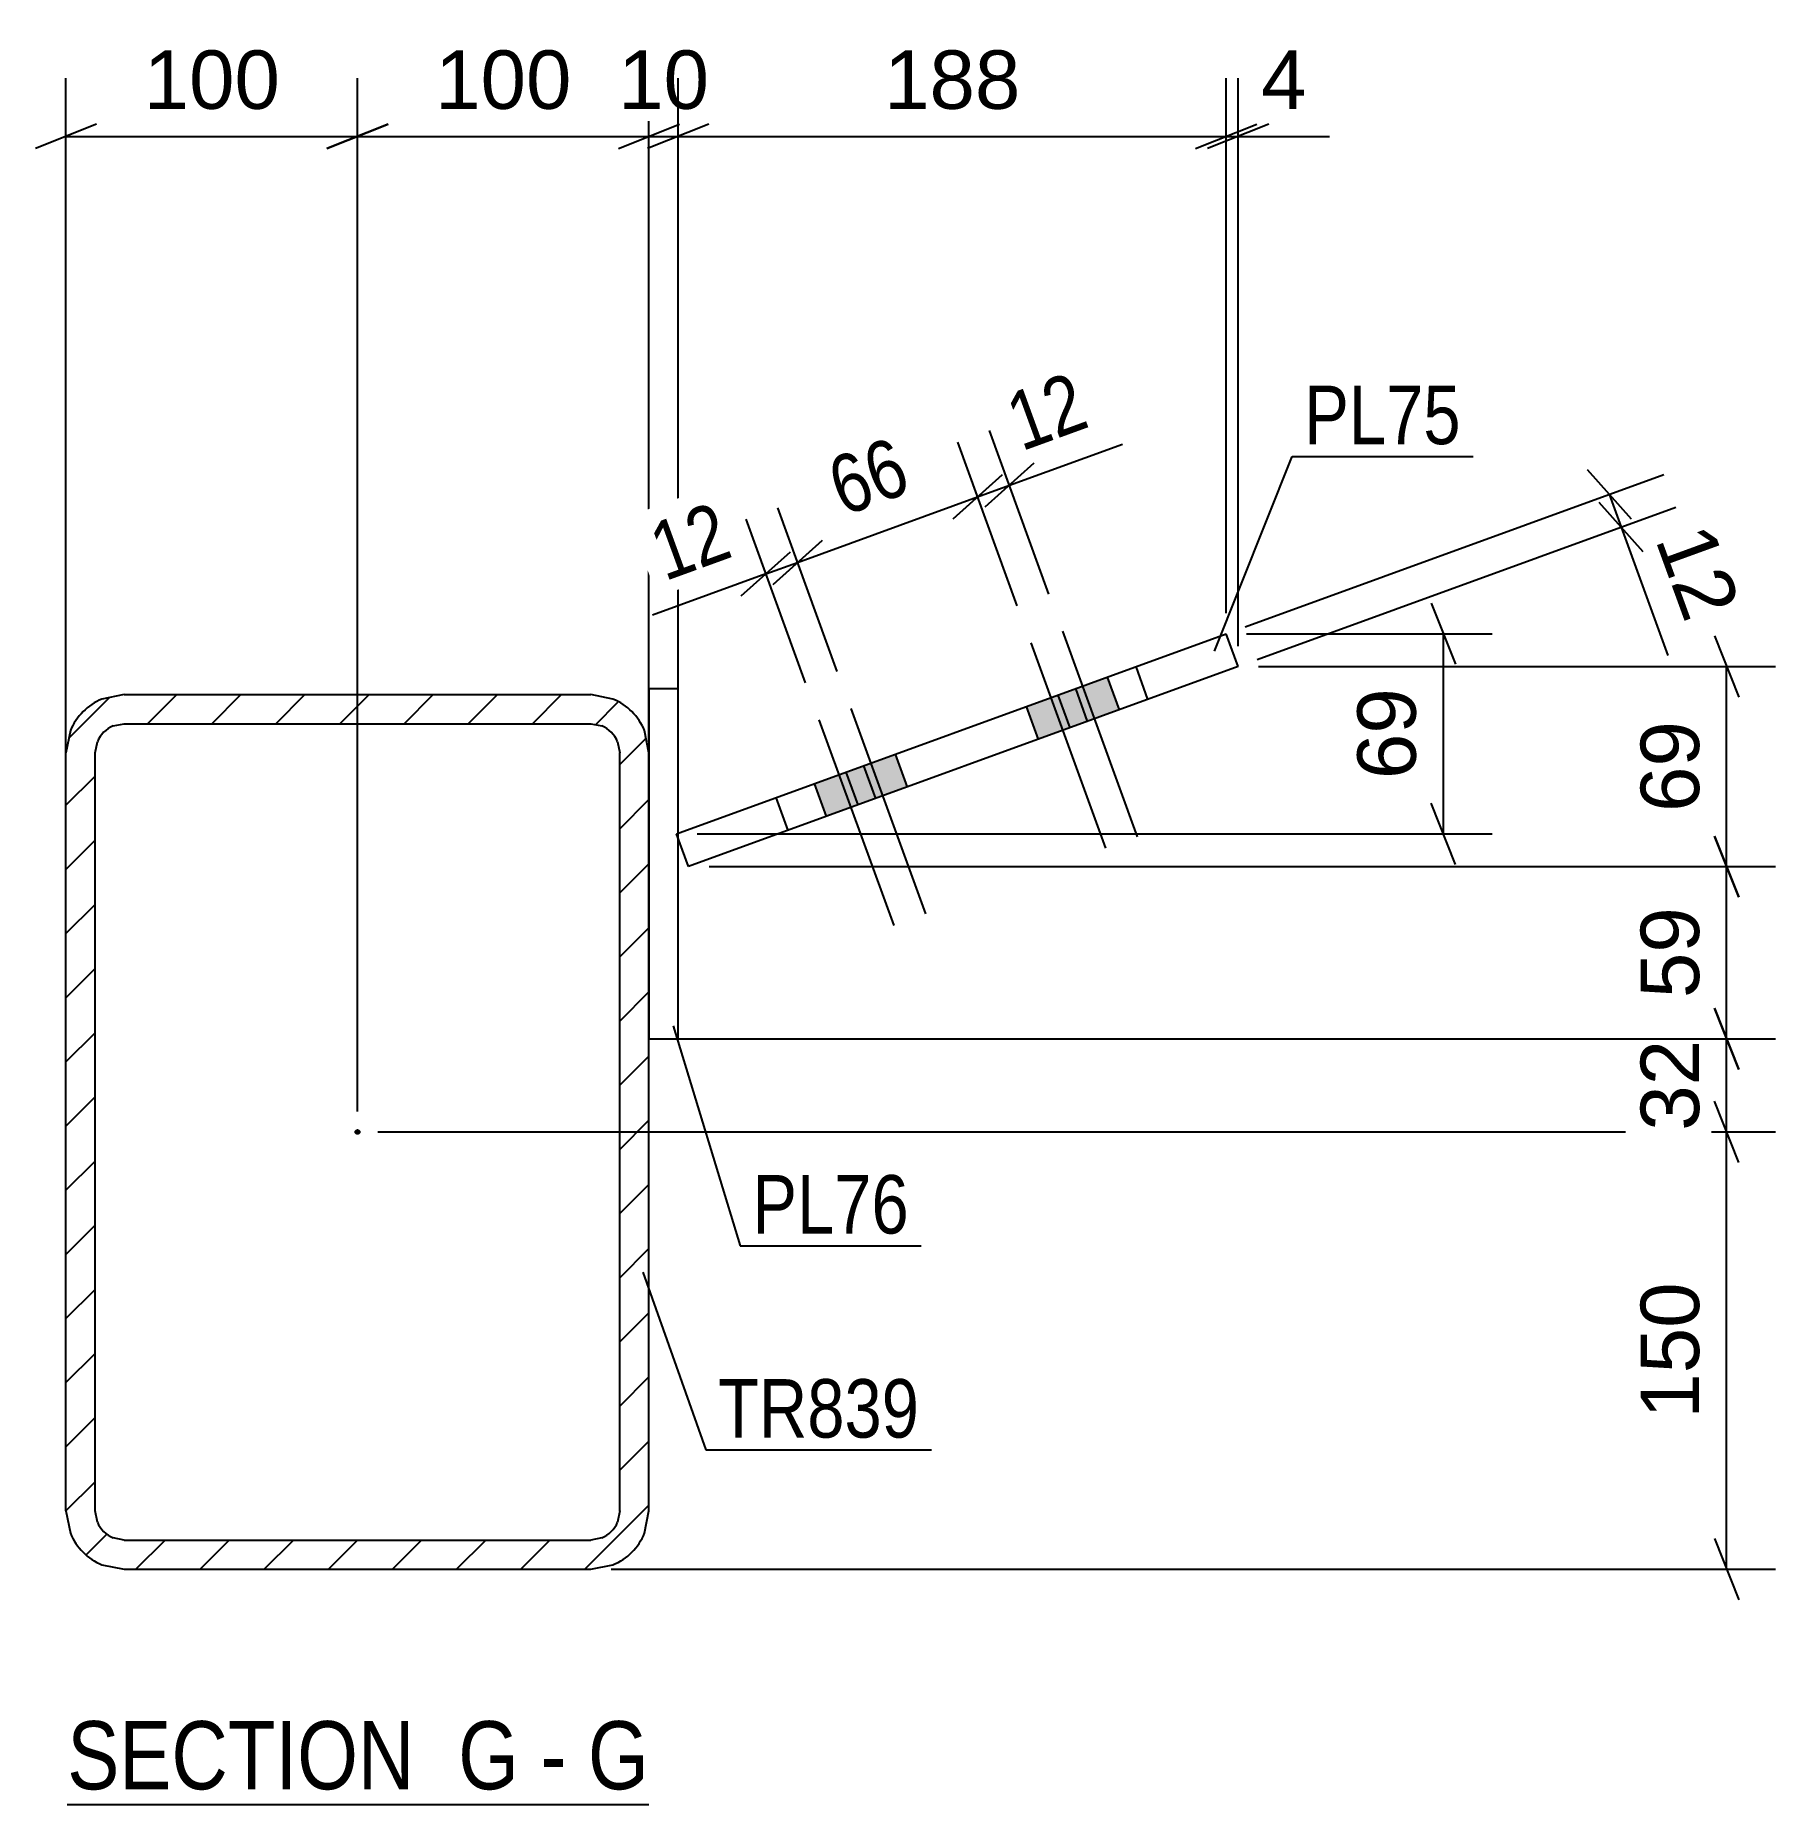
# Model space of a CAD drawing. Header units: millimetres. Extents: x -2250 to 594, y 0 to 1057.
# Drawn here: x -955.3 to -870, y 175.1 to 261.8 of the extents above; entities that cross this region are included whole.
import ezdxf

# ---------------------------------------------------------------- set-up
doc = ezdxf.new("R2010")
doc.units = ezdxf.units.MM
doc.linetypes.add('DXK_LINE_DOT2', pattern=[3.9198, 1.9599, -1.9599])
doc.linetypes.add('DXK_LINE_DOT3', pattern=[5.9187, 2.979, -0.9799, 0.9799, -0.9799])
doc.styles.add('Arial', font='ARIAL.TTF', dxfattribs={"height": 0.2})
doc.styles.add('Arial Narrow', font='ARIALN.TTF', dxfattribs={"height": 0.2})

# ---------------------------------------------------------------- blocks, each defined once
blk = doc.blocks.new('Unknown-761553754-18 - 7882')
at = {"color": 6, "linetype": 'Continuous'}
blk.add_line((-953.721, 175.148), (-925.22, 175.148), dxfattribs=at)
at = {"color": 0, "linetype": 'Continuous'}
for points in [[(-935.613, 175.898), (-935.613, 179.398), (-953.721, 179.398), (-953.721, 175.898)], [(-931.579, 175.898), (-931.579, 179.398), (-934.563, 179.398), (-934.563, 175.898)], [(-929.254, 175.898), (-929.254, 179.398), (-930.529, 179.398), (-930.529, 175.898)], [(-925.22, 175.898), (-925.22, 179.398), (-928.204, 179.398), (-928.204, 175.898)]]:
    blk.add_wipeout(points, dxfattribs=at)
at = {"color": 7, "linetype": 'Continuous', "style": 'Arial Narrow'}
for s, height, p in [('SECTION ', 3.3405, (-953.721, 175.898)), ('G', 3.34, (-934.563, 175.898)), ('G', 3.34, (-928.204, 175.898)), ('-', 3.34, (-930.529, 175.898))]:
    blk.add_text(s, height=height, dxfattribs=at).set_placement(p)
blk = doc.blocks.new('Bolt-761553754-8067 - 7882')
at = {"linetype": 'Continuous'}
for points in [[(-906.147, 227.339), (-903.731, 228.219), (-904.317, 229.829), (-906.734, 228.95)], [(-904.594, 227.904), (-902.178, 228.784), (-902.764, 230.395), (-905.18, 229.515)], [(-914.972, 224.127), (-912.556, 225.006), (-913.142, 226.617), (-915.559, 225.738)], [(-916.525, 223.561), (-914.109, 224.441), (-914.695, 226.052), (-917.112, 225.172)]]:
    blk.add_hatch(color=1, dxfattribs=at).paths.add_polyline_path(points)
at = {"color": 1, "linetype": 'Continuous'}
for p, q in [((-904.949, 232.64), (-901.285, 222.572)), ((-906.503, 232.075), (-902.838, 222.006)), ((-904.317, 229.829), (-903.731, 228.219)), ((-902.764, 230.395), (-902.178, 228.784)), ((-915.328, 228.862), (-911.663, 218.794)), ((-906.734, 228.95), (-906.147, 227.339)), ((-905.18, 229.515), (-904.594, 227.904)), ((-916.881, 228.297), (-913.216, 218.229)), ((-913.142, 226.617), (-912.556, 225.006)), ((-915.559, 225.738), (-914.972, 224.127)), ((-914.695, 226.052), (-914.109, 224.441)), ((-917.112, 225.172), (-916.525, 223.561))]:
    blk.add_line(p, q, dxfattribs=at)
blk = doc.blocks.new('Part-761553754-7970 - 7882')
at = {"color": 2, "linetype": 'Continuous'}
for p, q in [((-923.785, 229.813), (-925.214, 229.813)), ((-925.214, 229.813), (-925.214, 212.67)), ((-923.785, 212.67), (-923.785, 229.813)), ((-925.214, 212.67), (-923.785, 212.67))]:
    blk.add_line(p, q, dxfattribs=at)
blk = doc.blocks.new('Part-761553754-8081 - 7882')
at = {"linetype": 'Continuous'}
h = blk.add_hatch(dxfattribs=at)
h.set_pattern_fill('', scale=0.7, style=0, pattern_type=0)
h.set_pattern_definition([(45, (-953.785, 189.5368), (-1.57154, 1.57154), [])])
h.paths.add_polyline_path([(-953.785, 226.68), (-953.785, 189.537), (-953.568, 188.443), (-952.948, 187.517), (-952.021, 186.897), (-950.928, 186.68), (-928.071, 186.68), (-926.977, 186.897), (-926.05, 187.517), (-925.431, 188.443), (-925.214, 189.537), (-925.214, 226.68), (-925.431, 227.773), (-926.05, 228.7), (-926.977, 229.319), (-928.071, 229.537), (-950.928, 229.537), (-952.021, 229.319), (-952.948, 228.7), (-953.568, 227.773)])
h.paths.add_polyline_path([(-951.938, 227.69), (-951.475, 227.999), (-950.928, 228.108), (-928.071, 228.108), (-927.524, 227.999), (-927.061, 227.69), (-926.751, 227.226), (-926.642, 226.68), (-926.642, 189.537), (-926.751, 188.99), (-927.061, 188.527), (-927.524, 188.217), (-928.071, 188.108), (-950.928, 188.108), (-951.475, 188.217), (-951.938, 188.527), (-952.248, 188.99), (-952.356, 189.537), (-952.356, 226.68), (-952.248, 227.226)])
blk.add_hatch(color=30, dxfattribs=at).paths.add_polyline_path([(-939.499, 208.008, -1), (-939.499, 208.208, -1)])
at = {"color": 2, "linetype": 'Continuous'}
for p, q in [((-950.928, 229.537), (-952.021, 229.319)), ((-950.928, 229.537), (-928.071, 229.537)), ((-926.977, 229.319), (-928.071, 229.537)), ((-951.475, 227.999), (-950.928, 228.108)), ((-950.928, 228.108), (-928.071, 228.108)), ((-928.071, 228.108), (-927.524, 227.999)), ((-953.568, 227.773), (-953.785, 226.68)), ((-952.356, 226.68), (-952.248, 227.226)), ((-926.751, 227.226), (-926.642, 226.68)), ((-925.214, 226.68), (-925.431, 227.773)), ((-953.785, 189.537), (-953.785, 226.68)), ((-952.356, 189.537), (-952.356, 226.68)), ((-926.642, 189.537), (-926.642, 226.68)), ((-925.214, 189.537), (-925.214, 226.68)), ((-953.785, 189.537), (-953.568, 188.443)), ((-952.248, 188.99), (-952.356, 189.537)), ((-926.642, 189.537), (-926.751, 188.99)), ((-925.431, 188.443), (-925.214, 189.537)), ((-950.928, 188.108), (-951.475, 188.217)), ((-927.524, 188.217), (-928.071, 188.108)), ((-950.928, 188.108), (-928.071, 188.108)), ((-952.021, 186.897), (-950.928, 186.68)), ((-950.928, 186.68), (-928.071, 186.68)), ((-928.071, 186.68), (-926.977, 186.897))]:
    blk.add_line(p, q, dxfattribs=at)
at = {"color": 30, "linetype": 'DXK_LINE_DOT3'}
blk.add_line((-939.499, 208.108), (-939.499, 208.108), dxfattribs=at)
at = {"color": 30, "linetype": 'Continuous'}
blk.add_circle((-939.499, 208.108), 0.1, dxfattribs=at)
at = {"color": 2, "linetype": 'Continuous'}
for centre, radius, start, end in [((-950.928, 226.68), 2.857, 112.5, 157.5), ((-928.071, 226.68), 2.857, 22.5, 67.5), ((-950.928, 226.68), 1.429, 112.5, 157.5), ((-928.071, 226.68), 1.429, 22.5, 67.5), ((-950.928, 189.537), 1.429, 202.5, 247.5), ((-928.071, 189.537), 1.429, 292.5, 337.5), ((-950.928, 189.537), 2.857, 202.5, 247.5), ((-928.071, 189.537), 2.857, 292.5, 337.5)]:
    blk.add_arc(centre, radius, start, end, dxfattribs=at)
blk = doc.blocks.new('Part-761553754-8091 - 7882')
at = {"color": 2, "linetype": 'Continuous'}
for p, q in [((-923.858, 222.717), (-896.926, 232.52)), ((-896.34, 230.909), (-896.926, 232.52)), ((-896.34, 230.909), (-923.271, 221.106)), ((-900.757, 229.301), (-901.343, 230.912)), ((-923.271, 221.106), (-923.858, 222.717))]:
    blk.add_line(p, q, dxfattribs=at)
at = {"color": 7, "linetype": 'DXK_LINE_DOT2'}
blk.add_line((-918.394, 222.881), (-918.98, 224.492), dxfattribs=at)
blk = doc.blocks.new('StraightDimension-761553754-8131 - 7882')
at = {"color": 7, "linetype": 'Continuous'}
for p, q in [((-871.798, 206.608), (-872.998, 209.608)), ((-938.499, 208.108), (-869.998, 208.108)), ((-872.398, 186.68), (-872.398, 208.108)), ((-872.998, 188.18), (-871.798, 185.18)), ((-927.071, 186.68), (-869.998, 186.68))]:
    blk.add_line(p, q, dxfattribs=at)
at = {"color": 0}
blk.add_wipeout([(-873.148, 201.329), (-877.348, 201.329), (-877.348, 193.458), (-873.148, 193.459)], dxfattribs=at)
at = {"color": 3, "style": 'Arial'}
blk.add_text('150', height=2.8652, rotation=90.00021, dxfattribs=at).set_placement((-873.748, 194.059))
blk = doc.blocks.new('StraightDimension-761553754-8242 - 7882')
at = {"color": 7, "linetype": 'Continuous'}
for p, q in [((-953.785, 225.284), (-953.785, 259.735)), ((-939.499, 209.108), (-939.499, 259.735)), ((-952.285, 257.485), (-955.285, 256.285)), ((-940.999, 256.285), (-937.999, 257.485)), ((-953.785, 256.885), (-939.499, 256.885))]:
    blk.add_line(p, q, dxfattribs=at)
at = {"color": 0}
blk.add_wipeout([(-942.707, 257.635), (-942.707, 261.835), (-950.578, 261.835), (-950.578, 257.635)], dxfattribs=at)
at = {"color": 3, "style": 'Arial'}
blk.add_text('100', height=2.8652, dxfattribs=at).set_placement((-949.978, 258.235))
blk = doc.blocks.new('StraightDimension-761553754-8211 - 7882')
at = {"color": 7, "linetype": 'Continuous'}
for p, q in [((-939.499, 209.108), (-939.499, 259.735)), ((-925.214, 227.24), (-925.214, 259.735)), ((-937.999, 257.485), (-940.999, 256.285)), ((-926.714, 256.285), (-923.714, 257.485)), ((-939.499, 256.885), (-925.214, 256.885))]:
    blk.add_line(p, q, dxfattribs=at)
at = {"color": 0}
blk.add_wipeout([(-928.421, 257.635), (-928.421, 261.835), (-936.292, 261.835), (-936.292, 257.635)], dxfattribs=at)
at = {"color": 3, "style": 'Arial'}
blk.add_text('100', height=2.8652, dxfattribs=at).set_placement((-935.692, 258.235))
blk = doc.blocks.new('StraightDimension-761553754-8162 - 7882')
at = {"color": 7, "linetype": 'Continuous'}
for p, q in [((-872.998, 214.17), (-871.798, 211.17)), ((-924.214, 212.67), (-869.998, 212.67)), ((-872.398, 208.108), (-872.398, 212.67)), ((-871.798, 206.608), (-872.998, 209.608)), ((-938.499, 208.108), (-869.998, 208.108))]:
    blk.add_line(p, q, dxfattribs=at)
at = {"color": 0}
blk.add_wipeout([(-873.148, 213.213), (-877.348, 213.213), (-877.348, 207.566), (-873.148, 207.566)], dxfattribs=at)
at = {"color": 3, "style": 'Arial'}
blk.add_text('32', height=2.8652, rotation=90.00021, dxfattribs=at).set_placement((-873.748, 208.166))
blk = doc.blocks.new('StraightDimension-761553754-8310 - 7882')
at = {"color": 7, "linetype": 'Continuous'}
for p, q in [((-886.883, 234.02), (-885.683, 231.02)), ((-895.926, 232.52), (-883.883, 232.52)), ((-886.283, 222.717), (-886.283, 232.52)), ((-885.683, 221.217), (-886.883, 224.217)), ((-922.858, 222.717), (-883.883, 222.717))]:
    blk.add_line(p, q, dxfattribs=at)
at = {"color": 0}
blk.add_wipeout([(-887.033, 230.442), (-891.233, 230.442), (-891.233, 224.795), (-887.033, 224.795)], dxfattribs=at)
at = {"color": 3, "style": 'Arial'}
blk.add_text('69', height=2.8652, rotation=90.00021, dxfattribs=at).set_placement((-887.633, 225.395))
blk = doc.blocks.new('StraightDimension-761553754-8099 - 7882')
at = {"color": 7, "linetype": 'Continuous'}
for p, q in [((-872.998, 222.606), (-871.798, 219.606)), ((-922.271, 221.106), (-869.998, 221.106)), ((-872.398, 212.67), (-872.398, 221.106)), ((-871.798, 211.17), (-872.998, 214.17)), ((-924.214, 212.67), (-869.998, 212.67))]:
    blk.add_line(p, q, dxfattribs=at)
at = {"color": 0}
blk.add_wipeout([(-873.148, 219.712), (-877.348, 219.712), (-877.348, 214.065), (-873.148, 214.065)], dxfattribs=at)
at = {"color": 3, "style": 'Arial'}
blk.add_text('59', height=2.8652, rotation=90.00021, dxfattribs=at).set_placement((-873.748, 214.665))
blk = doc.blocks.new('StraightDimension-761553754-8273 - 7882')
at = {"color": 7, "linetype": 'Continuous'}
for p, q in [((-896.926, 233.52), (-896.926, 259.735)), ((-896.34, 231.909), (-896.34, 259.735)), ((-898.426, 256.285), (-895.426, 257.485)), ((-894.84, 257.485), (-897.84, 256.285)), ((-896.926, 256.885), (-896.34, 256.885)), ((-896.34, 256.885), (-891.866, 256.885)), ((-896.34, 256.885), (-891.866, 256.885))]:
    blk.add_line(p, q, dxfattribs=at)
at = {"color": 0}
blk.add_wipeout([(-892.391, 257.635), (-892.391, 261.835), (-895.815, 261.835), (-895.815, 257.635)], dxfattribs=at)
at = {"color": 3, "style": 'Arial'}
blk.add_text('4', height=2.865, dxfattribs=at).set_placement((-895.215, 258.235))
blk = doc.blocks.new('StraightDimension-761553754-8116 - 7882')
at = {"color": 7, "linetype": 'Continuous'}
for p, q in [((-872.998, 232.409), (-871.798, 229.409)), ((-895.34, 230.909), (-869.998, 230.909)), ((-872.398, 221.106), (-872.398, 230.909)), ((-871.798, 219.606), (-872.998, 222.606)), ((-922.271, 221.106), (-869.998, 221.106))]:
    blk.add_line(p, q, dxfattribs=at)
at = {"color": 0}
blk.add_wipeout([(-873.148, 228.831), (-877.348, 228.831), (-877.348, 223.184), (-873.148, 223.184)], dxfattribs=at)
at = {"color": 3, "style": 'Arial'}
blk.add_text('69', height=2.8652, rotation=90.00021, dxfattribs=at).set_placement((-873.748, 223.784))
blk = doc.blocks.new('StraightDimension-761553754-8187 - 7882')
at = {"color": 7, "linetype": 'Continuous'}
for p, q in [((-925.214, 227.24), (-925.214, 259.735)), ((-923.785, 227.24), (-923.785, 259.735)), ((-926.714, 256.285), (-923.714, 257.485)), ((-922.285, 257.485), (-925.285, 256.285)), ((-925.214, 256.885), (-923.785, 256.885))]:
    blk.add_line(p, q, dxfattribs=at)
at = {"color": 0}
blk.add_wipeout([(-921.676, 257.635), (-921.676, 261.835), (-927.323, 261.835), (-927.323, 257.635)], dxfattribs=at)
at = {"color": 3, "style": 'Arial'}
blk.add_text('10', height=2.8652, dxfattribs=at).set_placement((-926.723, 258.235))
blk = doc.blocks.new('StraightDimension-761553754-8286 - 7882')
at = {"color": 7, "linetype": 'Continuous'}
for p, q in [((-923.785, 227.24), (-923.785, 259.735)), ((-896.926, 233.52), (-896.926, 259.735)), ((-922.285, 257.485), (-925.285, 256.285)), ((-898.426, 256.285), (-895.426, 257.485)), ((-923.785, 256.885), (-896.926, 256.885))]:
    blk.add_line(p, q, dxfattribs=at)
at = {"color": 0}
blk.add_wipeout([(-906.42, 257.635), (-906.42, 261.835), (-914.291, 261.835), (-914.291, 257.635)], dxfattribs=at)
at = {"color": 3, "style": 'Arial'}
blk.add_text('188', height=2.8652, dxfattribs=at).set_placement((-913.691, 258.235))
blk = doc.blocks.new('StraightDimension-761553754-8318 - 7882')
at = {"color": 7, "linetype": 'Continuous'}
for p, q in [((-895.987, 232.862), (-875.476, 240.327)), ((-879.231, 240.557), (-877.077, 238.148)), ((-878.154, 239.353), (-877.568, 237.742)), ((-895.4, 231.251), (-874.89, 238.717)), ((-876.491, 236.537), (-878.645, 238.946))]:
    blk.add_line(p, q, dxfattribs=at)
at = {"color": 0}
blk.add_wipeout([(-874.752, 232.198), (-870.805, 233.635), (-872.737, 238.942), (-876.684, 237.505)], dxfattribs=at)
at = {"color": 7, "linetype": 'Continuous'}
blk.add_line((-877.568, 237.742), (-875.277, 231.448), dxfattribs=at)
blk.add_line((-877.568, 237.742), (-875.277, 231.448), dxfattribs=at)
at = {"color": 3, "style": 'Arial'}
blk.add_text('12', height=2.8652, rotation=-69.99825, dxfattribs=at).set_placement((-875.915, 237.146))
blk = doc.blocks.new('StraightDimension-761553754-23050 - 7882')
at = {"color": 7, "linetype": 'Continuous'}
for p, q in [((-915.987, 230.675), (-918.905, 238.691)), ((-917.541, 230.109), (-920.458, 238.126)), ((-916.726, 237.09), (-919.135, 234.936)), ((-920.688, 234.371), (-918.279, 236.524)), ((-919.484, 235.448), (-917.93, 236.013))]:
    blk.add_line(p, q, dxfattribs=at)
at = {"color": 0}
blk.add_wipeout([(-920.233, 235.973), (-921.67, 239.919), (-926.233, 238.258), (-924.797, 234.312)], dxfattribs=at)
at = {"color": 7, "linetype": 'Continuous'}
blk.add_line((-919.484, 235.448), (-925.034, 233.427), dxfattribs=at)
blk.add_line((-919.484, 235.448), (-925.034, 233.427), dxfattribs=at)
at = {"color": 3, "style": 'Arial Narrow'}
blk.add_text('12', height=2.8633, rotation=20.00196, dxfattribs=at).set_placement((-924.438, 235.081))
blk = doc.blocks.new('StraightDimension-761553754-23052 - 7882')
at = {"color": 7, "linetype": 'Continuous'}
for p, q in [((-907.162, 233.887), (-910.08, 241.903)), ((-907.901, 240.302), (-910.31, 238.148)), ((-915.987, 230.675), (-918.905, 238.691)), ((-917.93, 236.013), (-909.105, 239.225)), ((-919.135, 234.936), (-916.726, 237.09))]:
    blk.add_line(p, q, dxfattribs=at)
at = {"color": 0}
blk.add_wipeout([(-911.493, 239.154), (-912.929, 243.101), (-917.493, 241.44), (-916.056, 237.493)], dxfattribs=at)
at = {"color": 3, "style": 'Arial Narrow'}
blk.add_text('66', height=2.8633, rotation=20.00196, dxfattribs=at).set_placement((-915.698, 238.262))
blk = doc.blocks.new('StraightDimension-761553754-23054 - 7882')
at = {"color": 7, "linetype": 'Continuous'}
for p, q in [((-907.162, 233.887), (-910.08, 241.903)), ((-905.609, 234.452), (-908.527, 242.469)), ((-910.31, 238.148), (-907.901, 240.302)), ((-906.348, 240.867), (-908.756, 238.714)), ((-909.105, 239.225), (-907.552, 239.79))]:
    blk.add_line(p, q, dxfattribs=at)
at = {"color": 0}
blk.add_wipeout([(-902.752, 242.336), (-904.189, 246.283), (-908.752, 244.621), (-907.315, 240.675)], dxfattribs=at)
at = {"color": 7, "linetype": 'Continuous'}
blk.add_line((-907.552, 239.79), (-902.002, 241.811), dxfattribs=at)
blk.add_line((-907.552, 239.79), (-902.002, 241.811), dxfattribs=at)
at = {"color": 3, "style": 'Arial Narrow'}
blk.add_text('12', height=2.8633, rotation=20.00196, dxfattribs=at).set_placement((-906.957, 241.444))
blk = doc.blocks.new('Mark-761553754-7966 - 7882')
at = {"color": 30, "linetype": 'Continuous'}
for p, q in [((-924.027, 213.314), (-920.744, 202.53)), ((-920.744, 202.53), (-911.869, 202.53))]:
    blk.add_line(p, q, dxfattribs=at)
at = {"color": 0}
blk.add_wipeout([(-912.469, 203.13), (-912.469, 206.13), (-920.144, 206.13), (-920.144, 203.13)], dxfattribs=at)
blk.add_wipeout([(-912.469, 203.13), (-912.469, 206.13), (-920.144, 206.13), (-920.144, 203.13)], dxfattribs=at)
at = {"color": 3, "style": 'Arial Narrow'}
blk.add_text('PL76', height=2.8633, dxfattribs=at).set_placement((-920.144, 203.13))
blk = doc.blocks.new('Mark-761553754-8077 - 7882')
at = {"color": 30, "linetype": 'Continuous'}
for p, q in [((-925.517, 201.239), (-922.427, 192.531)), ((-922.427, 192.531), (-911.363, 192.531))]:
    blk.add_line(p, q, dxfattribs=at)
at = {"color": 0}
blk.add_wipeout([(-911.963, 193.131), (-911.963, 196.131), (-921.827, 196.131), (-921.827, 193.131)], dxfattribs=at)
blk.add_wipeout([(-911.963, 193.131), (-911.963, 196.131), (-921.827, 196.131), (-921.827, 193.131)], dxfattribs=at)
at = {"color": 3, "style": 'Arial Narrow'}
blk.add_text('TR839', height=2.8633, dxfattribs=at).set_placement((-921.827, 193.131))
blk = doc.blocks.new('Mark-761553754-8087 - 7882')
at = {"color": 30, "linetype": 'Continuous'}
for p, q in [((-897.499, 231.668), (-893.698, 241.206)), ((-893.698, 241.206), (-884.822, 241.206))]:
    blk.add_line(p, q, dxfattribs=at)
at = {"color": 0}
blk.add_wipeout([(-885.422, 241.806), (-885.422, 244.806), (-893.098, 244.806), (-893.098, 241.806)], dxfattribs=at)
blk.add_wipeout([(-885.422, 241.806), (-885.422, 244.806), (-893.098, 244.806), (-893.098, 241.806)], dxfattribs=at)
at = {"color": 3, "style": 'Arial Narrow'}
blk.add_text('PL75', height=2.8633, dxfattribs=at).set_placement((-893.098, 241.806))

msp = doc.modelspace()

# ---------------------------------------------------------------- block references
for name in ['Part-761553754-8091 - 7882', 'Bolt-761553754-8067 - 7882', 'Part-761553754-7970 - 7882', 'Part-761553754-8081 - 7882', 'Unknown-761553754-18 - 7882']:
    msp.add_blockref(name, (0, 0))

# ---------------------------------------------------------------- next in the draw order: block references
for name in ['StraightDimension-761553754-8310 - 7882', 'StraightDimension-761553754-8131 - 7882']:
    msp.add_blockref(name, (0, 0))

# ---------------------------------------------------------------- next in the draw order: block references
for name in ['StraightDimension-761553754-8242 - 7882', 'StraightDimension-761553754-8273 - 7882', 'Mark-761553754-8077 - 7882']:
    msp.add_blockref(name, (0, 0))

# ---------------------------------------------------------------- next in the draw order: block references
msp.add_blockref('StraightDimension-761553754-8211 - 7882', (0, 0))

# ---------------------------------------------------------------- next in the draw order: block references
msp.add_blockref('StraightDimension-761553754-8162 - 7882', (0, 0))

# ---------------------------------------------------------------- next in the draw order: block references
msp.add_blockref('StraightDimension-761553754-8099 - 7882', (0, 0))

# ---------------------------------------------------------------- next in the draw order: block references
for name in ['StraightDimension-761553754-8116 - 7882', 'Mark-761553754-7966 - 7882']:
    msp.add_blockref(name, (0, 0))

# ---------------------------------------------------------------- next in the draw order: block references
msp.add_blockref('StraightDimension-761553754-8187 - 7882', (0, 0))

# ---------------------------------------------------------------- next in the draw order: block references
msp.add_blockref('StraightDimension-761553754-8286 - 7882', (0, 0))

# ---------------------------------------------------------------- next in the draw order: block references
for name in ['StraightDimension-761553754-8318 - 7882', 'StraightDimension-761553754-23050 - 7882']:
    msp.add_blockref(name, (0, 0))

# ---------------------------------------------------------------- next in the draw order: block references
for name in ['Mark-761553754-8087 - 7882', 'StraightDimension-761553754-23052 - 7882']:
    msp.add_blockref(name, (0, 0))

# ---------------------------------------------------------------- next in the draw order: block references
msp.add_blockref('StraightDimension-761553754-23054 - 7882', (0, 0))

doc.saveas('drawing.dxf')
